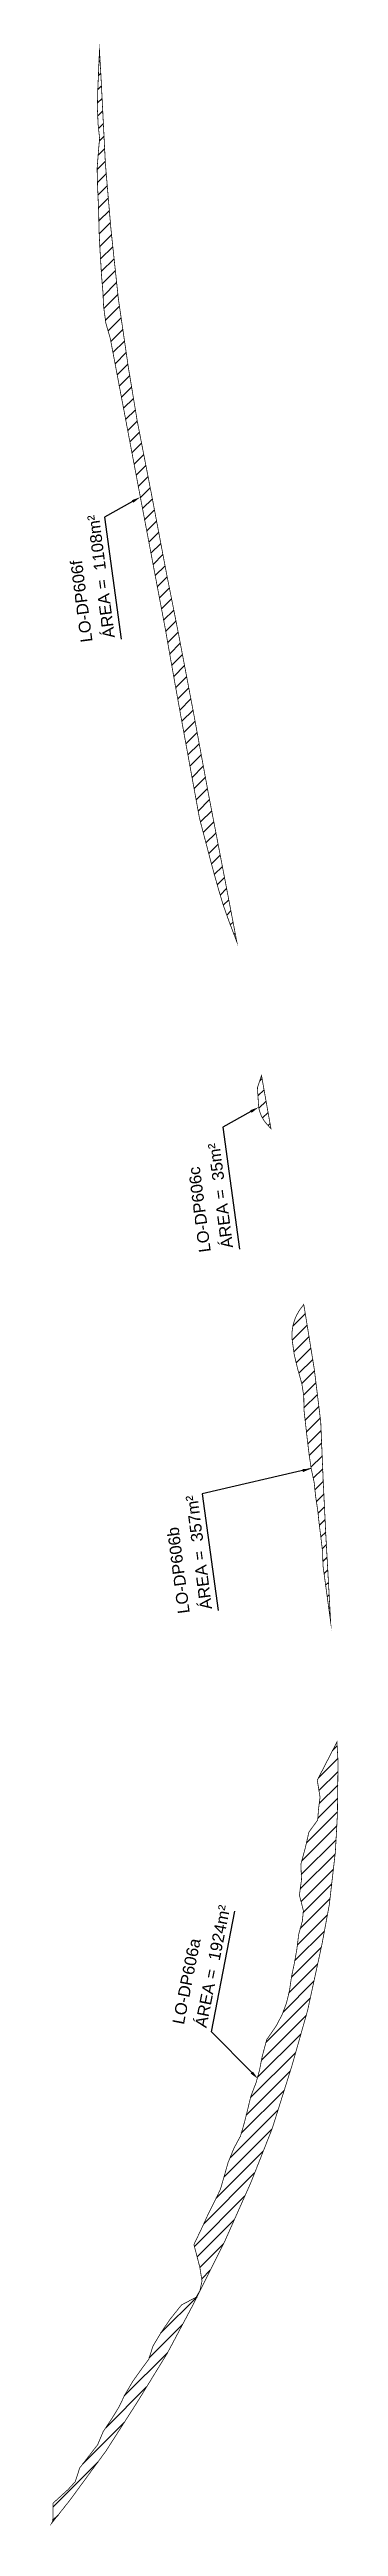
# Model space of a CAD drawing. Header units: metres. Extents: x 287051 to 328239, y 7396995 to 7466021.
# Drawn here: x 300789 to 300887, y 7446993 to 7447832 of the extents above; entities that cross this region are included whole.
import ezdxf

# ---------------------------------------------------------------- set-up
doc = ezdxf.new("R2010")
doc.units = ezdxf.units.M
doc.header["$LTSCALE"] = 10
doc.layers.add('DESAPROPRIAÇÃO', color=160, linetype='Continuous')
doc.layers.add('U-HZ-TEXTO-DESAP', color=2, linetype='Continuous')
doc.styles.add('ARIAL', font='arial.ttf')

msp = doc.modelspace()

# ---------------------------------------------------------------- texts
at = {"layer": 'U-HZ-TEXTO-DESAP', "style": 'ARIAL'}
for s, rotation, p in [('ÁREA =  1108m²', 97.4122, (300811.45, 7447633.2, 5)), ('LO-DP606f', 97.4122, (300803.89, 7447631.8, 5)), ('ÁREA =  35m²', 97.4122, (300851.45, 7447426.55, 5)), ('LO-DP606c', 97.4122, (300843.89, 7447425.15, 5)), ('ÁREA =  357m²', 97.4122, (300844.33, 7447304.18, 5)), ('LO-DP606b', 97.4122, (300836.77, 7447302.78, 5)), ('ÁREA =  1924m²', 78.83596, (300842.37, 7447162.04, 680)), ('LO-DP606a', 78.83596, (300834.76, 7447163.12, 680))]:
    msp.add_text(s, height=4, rotation=rotation, dxfattribs=at).set_placement(p)

# ---------------------------------------------------------------- hatches: boundary and pattern name
at = {"layer": 'DESAPROPRIAÇÃO', "transparency": 33554687}
h = msp.add_hatch(dxfattribs=at)
h.set_pattern_fill('ANSI31', color=256)
h.paths.add_polyline_path([(300806.22, 7447832.18), (300806.82, 7447821.41), (300808.13, 7447795.58), (300808.24, 7447793.47), (300810.06, 7447771.96), (300810.39, 7447768.78), (300812.39, 7447749.98), (300812.61, 7447747.92), (300816, 7447724.6), (300818.96, 7447706.69), (300823.96, 7447680.94), (300828.82, 7447655.24), (300832.92, 7447634.58), (300838.22, 7447606.65), (300843.05, 7447580.32), (300848.53, 7447551.79), (300852.69, 7447530.01), (300849.89, 7447537.42), (300848.14, 7447542.35), (300846.64, 7447547.32), (300845.26, 7447552.22), (300843.93, 7447557.1), (300840.06, 7447571.89), (300834.62, 7447601.72), (300834.62, 7447601.72), (300833.72, 7447606.66), (300832.83, 7447611.6), (300831.94, 7447616.55), (300831.94, 7447616.55), (300831.06, 7447621.49), (300830.18, 7447626.44), (300829.31, 7447631.39), (300828.45, 7447636.3), (300817.3, 7447695.24), (300816.37, 7447700.16), (300815.44, 7447705.08), (300814.51, 7447710.02), (300813.57, 7447714.96), (300812.63, 7447719.91), (300811.7, 7447724.87), (300810.76, 7447729.83), (300809.84, 7447734.58), (300808.38, 7447739.63), (300807.62, 7447745.25), (300807.37, 7447750.49), (300806.93, 7447755.55), (300806.63, 7447760.71), (300806.56, 7447761.68), (300806.32, 7447765.89), (300806.07, 7447771.11), (300805.98, 7447776.29), (300805.78, 7447781.37), (300805.56, 7447786.54), (300805.42, 7447791.98), (300805.84, 7447797.47), (300806.26, 7447802.21), (300805.76, 7447806.98), (300805.51, 7447812.43), (300805.62, 7447817.79)])
h.paths.add_polyline_path([(300863.16, 7447467.97), (300862.88, 7447468.27), (300862.61, 7447468.58), (300862.36, 7447468.9), (300862.11, 7447469.22), (300861.88, 7447469.56), (300861.66, 7447469.9), (300861.45, 7447470.25), (300861.25, 7447470.6), (300861.07, 7447470.97), (300860.89, 7447471.34), (300860.73, 7447471.71), (300860.59, 7447472.09), (300860.45, 7447472.48), (300860.33, 7447472.87), (300860.23, 7447473.26), (300860.14, 7447473.66), (300860.06, 7447474.06), (300859.66, 7447480.66), (300861.03, 7447484.77), (300864.22, 7447466.78)])
h.paths.add_polyline_path([(300878.89, 7447385.25), (300881.06, 7447367.46), (300881.87, 7447348.01), (300882.78, 7447329.14), (300884.41, 7447299.7), (300882.48, 7447313.91), (300881.83, 7447318.67), (300881.69, 7447323.52), (300881.14, 7447328.06), (300880.55, 7447332.85), (300880.03, 7447337.57), (300879.32, 7447342.35), (300878.83, 7447346.99), (300877.83, 7447351.64), (300877.11, 7447356.65), (300876.51, 7447361.54), (300875.4, 7447371.47), (300875.32, 7447376.28), (300874.65, 7447380.47), (300873.36, 7447385.01), (300872.11, 7447390.14), (300871.54, 7447394.25), (300871.46, 7447394.78), (300871.4, 7447395.31), (300871.36, 7447395.84), (300871.33, 7447396.37), (300871.33, 7447396.9), (300871.34, 7447397.44), (300871.37, 7447397.97), (300871.42, 7447398.5), (300871.49, 7447399.03), (300871.58, 7447399.56), (300871.68, 7447400.08), (300871.81, 7447400.6), (300871.95, 7447401.11), (300872.11, 7447401.62), (300872.28, 7447402.12), (300872.48, 7447402.62), (300872.69, 7447403.11), (300872.92, 7447403.59), (300873.16, 7447404.07), (300873.42, 7447404.53), (300873.7, 7447404.99), (300873.99, 7447405.43), (300874.3, 7447405.87), (300874.63, 7447406.29), (300875.3, 7447407.22), (300875.59, 7447405.63)])
h.paths.add_polyline_path([(300803.04, 7447017.7), (300805.63, 7447021.03), (300807.46, 7447025.42), (300810.36, 7447029.78), (300812.73, 7447033.63), (300814.84, 7447037.97), (300817.5, 7447042.5), (300820.47, 7447046.67), (300822.9, 7447049.97), (300824.33, 7447054.46), (300827.2, 7447059.24), (300830.13, 7447063.53), (300833.97, 7447068.35), (300838.88, 7447070.94), (300840.22, 7447073.23), (300840.9, 7447076.47), (300840.16, 7447081.17), (300838.16, 7447088.79), (300841, 7447094.74), (300843.01, 7447099.16), (300845.21, 7447103.52), (300847.1, 7447107.44), (300848.33, 7447111.65), (300849.71, 7447116.56), (300851.74, 7447121.52), (300853.92, 7447125.55), (300855.09, 7447129.57), (300856.24, 7447134.15), (300857.46, 7447139.12), (300859.2, 7447143.67), (300860.35, 7447147.89), (300861.28, 7447152.61), (300862.8, 7447158.24), (300866, 7447162.86), (300867.99, 7447166.67), (300869.47, 7447170.63), (300870.49, 7447174.8), (300871.18, 7447179.51), (300872.18, 7447184.29), (300872.98, 7447188.83), (300873.6, 7447193.86), (300874.86, 7447198.44), (300875.19, 7447201.94), (300873.85, 7447207.16), (300874.56, 7447212.43), (300874.34, 7447217.64), (300875.78, 7447222.93), (300877.06, 7447228.52), (300880.04, 7447232.59), (300880.29, 7447236.1), (300880.83, 7447240.3), (300879.89, 7447246.11), (300882.68, 7447251.52), (300886.54, 7447259.03), (300886.91, 7447252.28), (300886.7, 7447234.43), (300886.01, 7447221.83), (300883.96, 7447203.93), (300881.5, 7447190.65), (300876.64, 7447168.19), (300871.27, 7447149.2), (300864.66, 7447128.14), (300857.46, 7447109.87), (300848.56, 7447089.83), (300838.19, 7447069.01), (300829.1, 7447051.88), (300818.84, 7447035.17), (300808.38, 7447018.82), (300796.29, 7447002.31), (300790.02, 7446994.37), (300790.45, 7446995.21), (300790.54, 7447001.22), (300795.63, 7447005.86), (300798.04, 7447008.5), (300799.54, 7447013.15)])

# ---------------------------------------------------------------- linework, layer by layer
at = {"layer": 'DESAPROPRIAÇÃO', "transparency": 33554687, "const_width": 0.25, "flags": 128}
msp.add_lwpolyline([(300806.22, 7447832.18), (300806.82, 7447821.41), (300808.13, 7447795.58), (300808.24, 7447793.47), (300810.06, 7447771.96), (300810.39, 7447768.78), (300812.39, 7447749.98), (300812.61, 7447747.92), (300816, 7447724.6), (300818.96, 7447706.69), (300823.96, 7447680.94), (300828.82, 7447655.24), (300832.92, 7447634.58), (300838.22, 7447606.65), (300843.05, 7447580.32), (300848.53, 7447551.79), (300852.69, 7447530.01), (300849.89, 7447537.42), (300848.14, 7447542.35), (300846.64, 7447547.32), (300845.26, 7447552.22), (300843.93, 7447557.1), (300840.06, 7447571.89), (300834.62, 7447601.72), (300834.62, 7447601.72), (300833.72, 7447606.66), (300832.83, 7447611.6), (300831.94, 7447616.55), (300831.94, 7447616.55), (300831.06, 7447621.49), (300830.18, 7447626.44), (300829.31, 7447631.39), (300828.45, 7447636.3), (300817.3, 7447695.24), (300816.37, 7447700.16), (300815.44, 7447705.08), (300814.51, 7447710.02), (300813.57, 7447714.96), (300812.63, 7447719.91), (300811.7, 7447724.87), (300810.76, 7447729.83), (300809.84, 7447734.58), (300808.38, 7447739.63), (300807.62, 7447745.25), (300807.37, 7447750.49), (300806.93, 7447755.55), (300806.63, 7447760.71), (300806.56, 7447761.68), (300806.32, 7447765.89), (300806.07, 7447771.11), (300805.98, 7447776.29), (300805.78, 7447781.37), (300805.56, 7447786.54), (300805.42, 7447791.98), (300805.84, 7447797.47), (300806.26, 7447802.21), (300805.76, 7447806.98), (300805.51, 7447812.43), (300805.62, 7447817.79), (300806.22, 7447832.18)], dxfattribs=at)
for points in [[(300863.16, 7447467.97), (300862.88, 7447468.27), (300862.61, 7447468.58), (300862.36, 7447468.9), (300862.11, 7447469.22), (300861.88, 7447469.56), (300861.66, 7447469.9), (300861.45, 7447470.25), (300861.25, 7447470.6), (300861.07, 7447470.97), (300860.89, 7447471.34), (300860.73, 7447471.71), (300860.59, 7447472.09), (300860.45, 7447472.48), (300860.33, 7447472.87), (300860.23, 7447473.26), (300860.14, 7447473.66), (300860.06, 7447474.06), (300859.66, 7447480.66), (300861.03, 7447484.77), (300864.22, 7447466.78)], [(300878.89, 7447385.25), (300881.06, 7447367.46), (300881.87, 7447348.01), (300882.78, 7447329.14), (300884.41, 7447299.7), (300882.48, 7447313.91), (300881.83, 7447318.67), (300881.69, 7447323.52), (300881.14, 7447328.06), (300880.55, 7447332.85), (300880.03, 7447337.57), (300879.32, 7447342.35), (300878.83, 7447346.99), (300877.83, 7447351.64), (300877.11, 7447356.65), (300876.51, 7447361.54), (300875.4, 7447371.47), (300875.32, 7447376.28), (300874.65, 7447380.47), (300873.36, 7447385.01), (300872.11, 7447390.14), (300871.54, 7447394.25), (300871.46, 7447394.78), (300871.4, 7447395.31), (300871.36, 7447395.84), (300871.33, 7447396.37), (300871.33, 7447396.9), (300871.34, 7447397.44), (300871.37, 7447397.97), (300871.42, 7447398.5), (300871.49, 7447399.03), (300871.58, 7447399.56), (300871.68, 7447400.08), (300871.81, 7447400.6), (300871.95, 7447401.11), (300872.11, 7447401.62), (300872.28, 7447402.12), (300872.48, 7447402.62), (300872.69, 7447403.11), (300872.92, 7447403.59), (300873.16, 7447404.07), (300873.42, 7447404.53), (300873.7, 7447404.99), (300873.99, 7447405.43), (300874.3, 7447405.87), (300874.63, 7447406.29), (300875.3, 7447407.22), (300875.59, 7447405.63)], [(300803.04, 7447017.7), (300805.63, 7447021.03), (300807.46, 7447025.42), (300810.36, 7447029.78), (300812.73, 7447033.63), (300814.84, 7447037.97), (300817.5, 7447042.5), (300820.47, 7447046.67), (300822.9, 7447049.97), (300824.33, 7447054.46), (300827.2, 7447059.24), (300830.13, 7447063.53), (300833.97, 7447068.35), (300838.88, 7447070.94), (300840.22, 7447073.23), (300840.9, 7447076.47), (300840.16, 7447081.17), (300838.16, 7447088.79), (300841, 7447094.74), (300843.01, 7447099.16), (300845.21, 7447103.52), (300847.1, 7447107.44), (300848.33, 7447111.65), (300849.71, 7447116.56), (300851.74, 7447121.52), (300853.92, 7447125.55), (300855.09, 7447129.57), (300856.24, 7447134.15), (300857.46, 7447139.12), (300859.2, 7447143.67), (300860.35, 7447147.89), (300861.28, 7447152.61), (300862.8, 7447158.24), (300866, 7447162.86), (300867.99, 7447166.67), (300869.47, 7447170.63), (300870.49, 7447174.8), (300871.18, 7447179.51), (300872.18, 7447184.29), (300872.98, 7447188.83), (300873.6, 7447193.86), (300874.86, 7447198.44), (300875.19, 7447201.94), (300873.85, 7447207.16), (300874.56, 7447212.43), (300874.34, 7447217.64), (300875.78, 7447222.93), (300877.06, 7447228.52), (300880.04, 7447232.59), (300880.29, 7447236.1), (300880.83, 7447240.3), (300879.89, 7447246.11), (300882.68, 7447251.52), (300886.54, 7447259.03), (300886.54, 7447259.03), (300886.91, 7447252.28), (300886.7, 7447234.43), (300886.01, 7447221.83), (300883.96, 7447203.93), (300881.5, 7447190.65), (300876.64, 7447168.19), (300871.27, 7447149.2), (300864.66, 7447128.14), (300857.46, 7447109.87), (300848.56, 7447089.83), (300838.19, 7447069.01), (300829.1, 7447051.88), (300818.84, 7447035.17), (300808.38, 7447018.82), (300796.29, 7447002.31), (300790.02, 7446994.37), (300790.45, 7446995.21), (300790.54, 7447001.22), (300795.63, 7447005.86), (300798.04, 7447008.5), (300799.54, 7447013.15)]]:
    msp.add_lwpolyline(points, close=True, dxfattribs=at)
at = {"layer": 'U-HZ-TEXTO-DESAP', "color": 2, "linetype": 'Continuous', "lineweight": -3}
for points in [[(300817.43, 7447679.23), (300807.91, 7447673.88), (300813.54, 7447632.64)], [(300857.44, 7447472.59), (300847.91, 7447467.24), (300853.55, 7447426)], [(300877.83, 7447351.64), (300840.96, 7447343.07), (300846.36, 7447303.62)]]:
    msp.add_lwpolyline(points, dxfattribs=at)
at = {"layer": 'U-HZ-TEXTO-DESAP', "color": 2, "linetype": 'Continuous', "lineweight": -3, "elevation": 675}
msp.add_lwpolyline([(300857.74, 7447147.07), (300844.17, 7447160.85), (300851.97, 7447201.73)], dxfattribs=at)
at = {"layer": 'U-HZ-TEXTO-DESAP', "color": 2, "linetype": 'Continuous', "lineweight": -3}
for points in [[(300817.19, 7447679.67), (300820.05, 7447680.7), (300817.68, 7447678.8)], [(300857.2, 7447473.03), (300860.06, 7447474.06), (300857.69, 7447472.15)], [(300874.79, 7447351.43), (300877.83, 7447351.64), (300875.03, 7447350.46)], [(300858.1, 7447147.42, 675), (300859.84, 7447144.93, 675), (300857.38, 7447146.72, 675)]]:
    msp.add_solid(points, dxfattribs=at)

msp.set_redraw_order([(e.dxf.handle, doc.entitydb.next_handle()) for e in msp.query("TEXT MTEXT ATTDEF DIMENSION ARC_DIMENSION")])  # texts and dimensions are drawn at this point

doc.saveas('drawing.dxf')
